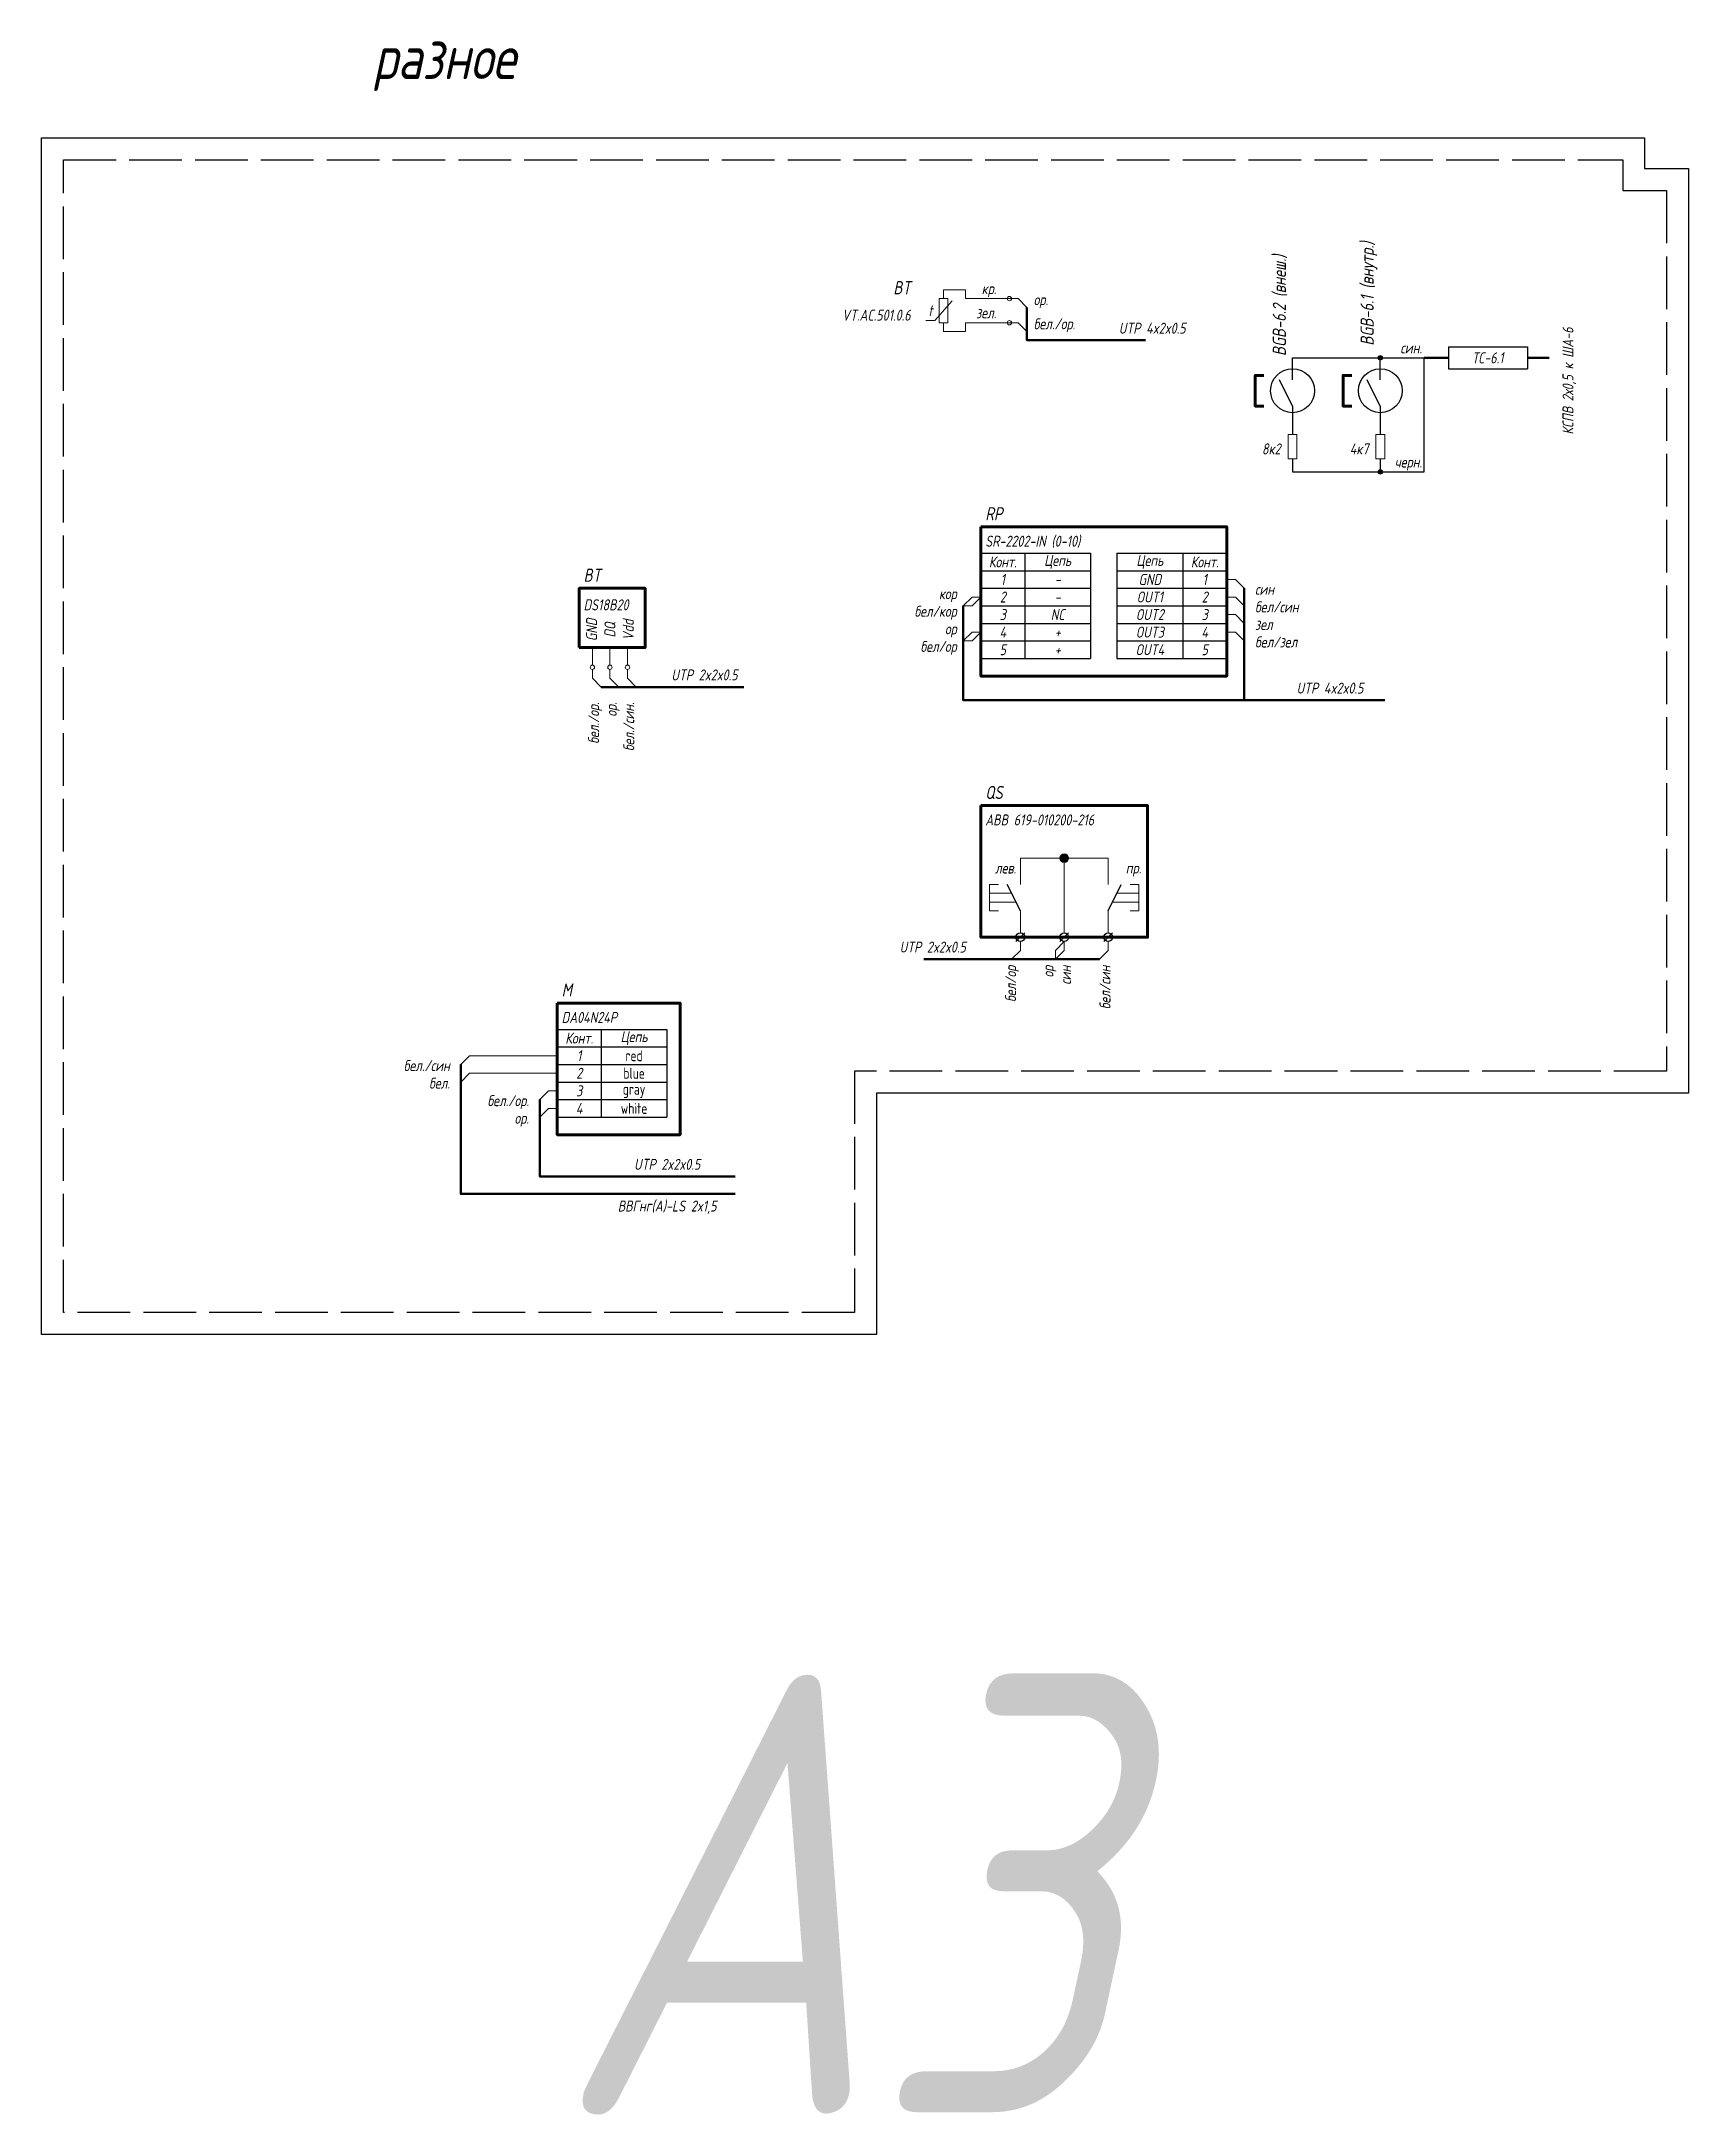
# Model space of a CAD drawing. Header units: millimetres. Extents: x 1422 to 2885, y -1408 to -789.
# Drawn here: x 2095.5 to 2470.7, y -1261.7 to -789.4 of the extents above; entities that cross this region are included whole.
import ezdxf
from ezdxf.enums import TextEntityAlignment as Align

# ---------------------------------------------------------------- set-up
doc = ezdxf.new("R2010")
doc.units = ezdxf.units.MM
doc.linetypes.add('ACAD_ISO02W100', pattern=[15, 12, -3])
doc.layers.add('noprint', color=2, linetype='Continuous', true_color=0xffff00, plot=False)
doc.layers.add('stamp', color=7, linetype='Continuous')
doc.styles.add('textstyle13', font='isocpeui.ttf', dxfattribs={"width": 0.8})
doc.styles.add('textstyle14', font='isocpeui.ttf', dxfattribs={"width": 0.8})
doc.styles.add('textstyle15', font='isocpeui.ttf', dxfattribs={"width": 0.8})
doc.styles.add('textstyle209', font='isocpeui.ttf', dxfattribs={"width": 0.8})
doc.styles.add('textstyle21', font='isocpeui.ttf', dxfattribs={"width": 0.8})
doc.styles.add('textstyle210', font='isocpeui.ttf', dxfattribs={"width": 0.8})
doc.styles.add('textstyle211', font='isocpeui.ttf', dxfattribs={"width": 0.8})
doc.styles.add('textstyle212', font='isocpeui.ttf', dxfattribs={"width": 0.8})
doc.styles.add('textstyle23', font='isocpeui.ttf', dxfattribs={"width": 0.8})
doc.styles.add('textstyle241', font='isocpeui.ttf', dxfattribs={"width": 0.8})
doc.styles.add('textstyle242', font='isocpeui.ttf', dxfattribs={"width": 0.8})
doc.styles.add('textstyle243', font='isocpeui.ttf', dxfattribs={"width": 0.8})
doc.styles.add('textstyle245', font='isocpeui.ttf', dxfattribs={"width": 0.8})
doc.styles.add('textstyle25', font='isocpeui.ttf', dxfattribs={"width": 0.8})
doc.styles.add('textstyle250', font='isocpeui.ttf', dxfattribs={"width": 0.8})
doc.styles.add('textstyle251', font='isocpeui.ttf', dxfattribs={"width": 0.8})
doc.styles.add('textstyle252', font='isocpeui.ttf', dxfattribs={"width": 0.8})
doc.styles.add('textstyle253', font='isocpeui.ttf', dxfattribs={"width": 0.8})
doc.styles.add('textstyle254', font='isocpeui.ttf', dxfattribs={"width": 0.8})
doc.styles.add('textstyle255', font='isocpeui.ttf', dxfattribs={"width": 0.8})
doc.styles.add('textstyle256', font='isocpeui.ttf', dxfattribs={"width": 0.8})
doc.styles.add('textstyle26', font='isocpeui.ttf', dxfattribs={"width": 0.8})
doc.styles.add('textstyle261', font='isocpeui.ttf', dxfattribs={"width": 0.8})
doc.styles.add('textstyle303', font='isocpeui.ttf', dxfattribs={"width": 0.8})
doc.styles.add('textstyle304', font='isocpeui.ttf', dxfattribs={"width": 0.8})
doc.styles.add('textstyle305', font='isocpeui.ttf', dxfattribs={"width": 0.8})
doc.styles.add('textstyle306', font='isocpeui.ttf', dxfattribs={"width": 0.8})
doc.styles.add('textstyle307', font='isocpeui.ttf', dxfattribs={"width": 0.8})
doc.styles.add('textstyle308', font='isocpeui.ttf', dxfattribs={"width": 0.8})
doc.styles.add('textstyle309', font='isocpeui.ttf', dxfattribs={"width": 0.8})
doc.styles.add('textstyle310', font='isocpeui.ttf', dxfattribs={"width": 0.8})
doc.styles.add('textstyle311', font='isocpeui.ttf', dxfattribs={"width": 0.8})
doc.styles.add('textstyle312', font='isocpeui.ttf', dxfattribs={"width": 0.8})
doc.styles.add('textstyle313', font='isocpeui.ttf', dxfattribs={"width": 0.8})
doc.styles.add('textstyle314', font='isocpeui.ttf', dxfattribs={"width": 0.8})
doc.styles.add('textstyle315', font='isocpeui.ttf', dxfattribs={"width": 0.8})
doc.styles.add('textstyle316', font='isocpeui.ttf', dxfattribs={"width": 0.8})
doc.styles.add('textstyle317', font='isocpeui.ttf', dxfattribs={"width": 0.8})
doc.styles.add('textstyle318', font='isocpeui.ttf', dxfattribs={"width": 0.8})
doc.styles.add('textstyle319', font='isocpeui.ttf', dxfattribs={"width": 0.8})
doc.styles.add('textstyle320', font='isocpeui.ttf', dxfattribs={"width": 0.8})
doc.styles.add('textstyle321', font='isocpeui.ttf', dxfattribs={"width": 0.8})
doc.styles.add('textstyle322', font='isocpeui.ttf', dxfattribs={"width": 0.8})
doc.styles.add('textstyle323', font='isocpeui.ttf', dxfattribs={"width": 0.8})
doc.styles.add('textstyle324', font='isocpeui.ttf', dxfattribs={"width": 0.8})
doc.styles.add('textstyle393', font='isocpeui.ttf', dxfattribs={"width": 0.8})
doc.styles.add('textstyle394', font='isocpeui.ttf', dxfattribs={"width": 0.8})
doc.styles.add('textstyle395', font='isocpeui.ttf', dxfattribs={"width": 0.8})
doc.styles.add('textstyle396', font='', dxfattribs={"width": 0.8})
doc.styles.add('textstyle397', font='isocpeui.ttf', dxfattribs={"width": 0.8})
doc.styles.add('textstyle398', font='', dxfattribs={"width": 0.8})
doc.styles.add('textstyle399', font='isocpeui.ttf', dxfattribs={"width": 0.8})
doc.styles.add('textstyle400', font='', dxfattribs={"width": 0.8})
doc.styles.add('textstyle401', font='isocpeui.ttf', dxfattribs={"width": 0.8})
doc.styles.add('textstyle402', font='', dxfattribs={"width": 0.8})
doc.styles.add('textstyle403', font='isocpeui.ttf', dxfattribs={"width": 0.8})
doc.styles.add('textstyle404', font='isocpeui.ttf', dxfattribs={"width": 0.8})
doc.styles.add('textstyle405', font='isocpeui.ttf', dxfattribs={"width": 0.8})
doc.styles.add('textstyle406', font='isocpeui.ttf', dxfattribs={"width": 0.8})
doc.styles.add('textstyle407', font='isocpeui.ttf', dxfattribs={"width": 0.8})
doc.styles.add('textstyle408', font='isocpeui.ttf', dxfattribs={"width": 0.8})
doc.styles.add('textstyle409', font='isocpeui.ttf', dxfattribs={"width": 0.8})
doc.styles.add('textstyle410', font='isocpeui.ttf', dxfattribs={"width": 0.8})
doc.styles.add('textstyle411', font='isocpeui.ttf', dxfattribs={"width": 0.8})
doc.styles.add('textstyle412', font='isocpeui.ttf', dxfattribs={"width": 0.8})
doc.styles.add('textstyle413', font='isocpeui.ttf', dxfattribs={"width": 0.8})
doc.styles.add('textstyle414', font='isocpeui.ttf', dxfattribs={"width": 0.8})
doc.styles.add('textstyle415', font='isocpeui.ttf', dxfattribs={"width": 0.8})
doc.styles.add('textstyle416', font='isocpeui.ttf', dxfattribs={"width": 0.8})
doc.styles.add('textstyle417', font='isocpeui.ttf', dxfattribs={"width": 0.8})
doc.styles.add('textstyle418', font='isocpeui.ttf', dxfattribs={"width": 0.8})
doc.styles.add('textstyle419', font='isocpeui.ttf', dxfattribs={"width": 0.8})
doc.styles.add('textstyle420', font='isocpeui.ttf', dxfattribs={"width": 0.8})
doc.styles.add('textstyle421', font='isocpeui.ttf', dxfattribs={"width": 0.8})
doc.styles.add('textstyle422', font='isocpeui.ttf', dxfattribs={"width": 0.8})
doc.styles.add('textstyle423', font='isocpeui.ttf', dxfattribs={"width": 0.8})
doc.styles.add('textstyle424', font='isocpeui.ttf', dxfattribs={"width": 0.8})
doc.styles.add('textstyle425', font='isocpeui.ttf', dxfattribs={"width": 0.8})
doc.styles.add('textstyle426', font='isocpeui.ttf', dxfattribs={"width": 0.8})
doc.styles.add('ГОСТ-ISOCPEUR', font='isocpeui.ttf', dxfattribs={"width": 0.8})
doc.styles.get('textstyle396').set_extended_font_data('standard')
doc.styles.get('textstyle398').set_extended_font_data('standard')
doc.styles.get('textstyle400').set_extended_font_data('standard')
doc.styles.get('textstyle402').set_extended_font_data('standard')

msp = doc.modelspace()

# ---------------------------------------------------------------- texts
at = {"width": 0.8}
for s, height, style, p in [('BGB-6.1 (внутр.)', 3, 'textstyle304', (2399, -835.03)), ('BGB-6.2 (внеш.)', 3, 'textstyle304', (2379, -838.03)), ('бел./ор.', 2.5, 'textstyle209', (2222.54, -940)), ('ор.', 2.5, 'textstyle210', (2226.54, -940)), ('бел./син.', 2.5, 'textstyle211', (2230.54, -940)), ('бел/ор', 2.5, 'textstyle317', (2317.54, -1000)), ('ор', 2.5, 'textstyle313', (2326.04, -1000)), ('син', 2.5, 'textstyle314', (2330.04, -1000)), ('бел/син', 2.5, 'textstyle318', (2339.04, -1000))]:
    msp.add_text(s, height=height, rotation=90, dxfattribs=dict(at, style=style)).set_placement(p, align=Align.RIGHT)
for s, height, style, p in [('BT', 3, 'textstyle304', (2293.5, -847.03)), ('кр.', 2.5, 'textstyle307', (2313.04, -847)), ('VT.AC.501.0.6', 2.5, 'textstyle305', (2293.5, -853.03)), ('зел.', 2.5, 'textstyle308', (2313.04, -852.5)), ('син.', 2.5, 'textstyle321', (2410, -860.5)), ('черн.', 2.5, 'textstyle321', (2410, -886.5)), ('кор', 2.5, 'textstyle321', (2304, -916.5)), ('бел/кор', 2.5, 'textstyle320', (2304, -920.5)), ('ор', 2.5, 'textstyle256', (2304, -924.5)), ('бел/ор', 2.5, 'textstyle252', (2304, -928.5)), ('лев.', 2.5, 'textstyle315', (2317.54, -979)), ('пр.', 2.5, 'textstyle316', (2346.04, -979)), ('бел./син', 2.5, 'textstyle245', (2188.54, -1024)), ('бел.', 2.5, 'textstyle250', (2188.54, -1028)), ('бел./ор.', 2.5, 'textstyle241', (2206.54, -1032)), ('ор.', 2.5, 'textstyle242', (2206.54, -1036))]:
    msp.add_text(s, height=height, dxfattribs=dict(at, style=style)).set_placement(p, align=Align.RIGHT)
for s, style, p in [('t', 'textstyle303', (2298.04, -852)), ('UTP 4x2x0.5', 'textstyle306', (2348.54, -856)), ('UTP 2x2x0.5', 'textstyle212', (2246.54, -935)), ('UTP 4x2x0.5', 'textstyle254', (2389.04, -938)), ('UTP 2x2x0.5', 'textstyle319', (2298.54, -997)), ('UTP 2x2x0.5', 'textstyle243', (2238.04, -1046.5)), ('ВВГнг(А)-LS 2x1,5', 'textstyle251', (2238.04, -1056))]:
    msp.add_text(s, height=2.5, dxfattribs=dict(at, style=style)).set_placement(p, align=Align.CENTER)
for s, height, style, p in [('ор.', 2.5, 'textstyle310', (2321.54, -849.5)), ('бел./ор.', 2.5, 'textstyle309', (2321.54, -855)), ('8к2', 2.5, 'textstyle310', (2373.54, -883.5)), ('4к7', 2.5, 'textstyle310', (2393.54, -883.5)), ('RP', 3, 'textstyle26', (2310.5, -898.53)), ('SR-2202-IN (0-10)', 2.5, 'textstyle25', (2310.5, -904.53)), ('BT', 3, 'textstyle15', (2219, -912.53)), ('син', 2.5, 'textstyle253', (2371.96, -915.5)), ('DS18B20', 2.5, 'textstyle14', (2219, -919.03)), ('бел/син', 2.5, 'textstyle322', (2371.96, -919.5)), ('зел', 2.5, 'textstyle323', (2371.96, -923.5)), ('бел/зел', 2.5, 'textstyle324', (2371.96, -927.5)), ('QS', 3, 'textstyle312', (2310.5, -962.03)), ('ABB 619-010200-216', 2.5, 'textstyle311', (2310.5, -968.03)), ('M', 3, 'textstyle23', (2214, -1007.03)), ('DA04N24P', 2.5, 'textstyle21', (2214, -1013.03))]:
    msp.add_text(s, height=height, dxfattribs=dict(at, style=style)).set_placement(p)
at = {"lineweight": 13, "style": 'ГОСТ-ISOCPEUR', "width": 0.8}
msp.add_text('КСПВ 2х0,5 к ША-6', height=2.5, rotation=90, dxfattribs=at).set_placement((2444.5, -879))
at = {"insert": (2225, -923.5), "char_height": 2.5, "width": 15, "attachment_point": 5, "rotation": 90, "style": 'textstyle13'}
msp.add_mtext('{GND\\PDQ\\PVdd}', dxfattribs=at)
at = {"layer": 'noprint', "width": 0.8}
for s, height, style, p in [('разное', 10, 'textstyle255', (2171, -798)), ('А3', 100, 'textstyle261', (2212.27, -1261.54))]:
    msp.add_text(s, height=height, dxfattribs=dict(at, style=style)).set_placement(p)

# ---------------------------------------------------------------- blocks, each defined once
blk = doc.blocks.new('*T12')
at = {"color": 0, "lineweight": -2}
for p, q in [((0, 0), (25, 0)), ((0, 0), (0, -20)), ((0, -4), (25, -4)), ((10, 0), (10, -20)), ((25, 0), (25, -20)), ((0, -8), (25, -8)), ((0, -12), (25, -12)), ((0, -16), (25, -16)), ((0, -20), (25, -20))]:
    blk.add_line(p, q, dxfattribs=at)
at = {"char_height": 2.5, "attachment_point": 5}
for s, insert, width, style in [('Конт.', (5, -2), 10, 'textstyle393'), ('Цепь', (17.5, -2), 15, 'textstyle394'), ('{2}', (5, -10), 10, 'textstyle397'), ('1', (5, -6), 10, 'textstyle395'), ('blue', (17.5, -10), 15, 'textstyle398'), ('red', (17.5, -6), 15, 'textstyle396'), ('{3}', (5, -14), 10, 'textstyle399'), ('gray', (17.5, -14), 15, 'textstyle400'), ('{4}', (5, -18), 10, 'textstyle401'), ('white', (17.5, -18), 15, 'textstyle402')]:
    blk.add_mtext(s, dxfattribs=dict(at, insert=insert, width=width, style=style))
blk = doc.blocks.new('*T13')
at = {"color": 0, "lineweight": -2}
for p, q in [((0, 0), (25, 0)), ((0, 0), (0, -24)), ((0, -4), (25, -4)), ((10, 0), (10, -24)), ((25, 0), (25, -24)), ((0, -8), (25, -8)), ((0, -12), (25, -12)), ((0, -16), (25, -16)), ((0, -20), (25, -20)), ((0, -24), (25, -24))]:
    blk.add_line(p, q, dxfattribs=at)
at = {"char_height": 2.5, "attachment_point": 5}
for s, insert, width, style in [('Конт.', (5, -2), 10, 'textstyle403'), ('Цепь', (17.5, -2), 15, 'textstyle404'), ('{2}', (5, -10), 10, 'textstyle407'), ('1', (5, -6), 10, 'textstyle405'), ('{-}', (17.5, -6), 15, 'textstyle406'), ('{3}', (5, -14), 10, 'textstyle409'), ('{NC}', (17.5, -14), 15, 'textstyle410'), ('{-}', (17.5, -10), 15, 'textstyle408'), ('{4}', (5, -18), 10, 'textstyle411'), ('{+}', (17.5, -18), 15, 'textstyle412'), ('{5}', (5, -22), 10, 'textstyle413'), ('{+}', (17.5, -22), 15, 'textstyle414')]:
    blk.add_mtext(s, dxfattribs=dict(at, insert=insert, width=width, style=style))
blk = doc.blocks.new('*T14')
at = {"color": 0, "lineweight": -2}
for p, q in [((0, 0), (25, 0)), ((0, 0), (0, -24)), ((0, -4), (25, -4)), ((15, 0), (15, -24)), ((25, 0), (25, -24)), ((0, -8), (25, -8)), ((0, -12), (25, -12)), ((0, -16), (25, -16)), ((0, -20), (25, -20)), ((0, -24), (25, -24))]:
    blk.add_line(p, q, dxfattribs=at)
at = {"char_height": 2.5, "attachment_point": 5}
for s, insert, width, style in [('Цепь', (7.5, -2), 15, 'textstyle415'), ('Конт.', (20, -2), 10, 'textstyle416'), ('{OUT1}', (7.5, -10), 15, 'textstyle419'), ('{GND}', (7.5, -6), 15, 'textstyle417'), ('{2}', (20, -10), 10, 'textstyle420'), ('1', (20, -6), 10, 'textstyle418'), ('{OUT2}', (7.5, -14), 15, 'textstyle421'), ('{3}', (20, -14), 10, 'textstyle422'), ('{OUT3}', (7.5, -18), 15, 'textstyle423'), ('{4}', (20, -18), 10, 'textstyle424'), ('{OUT4}', (7.5, -22), 15, 'textstyle425'), ('{5}', (20, -22), 10, 'textstyle426')]:
    blk.add_mtext(s, dxfattribs=dict(at, insert=insert, width=width, style=style))
blk = doc.blocks.new('*T38')
at = {"color": 0, "linetype": 'ByBlock', "lineweight": -2, "transparency": 16777216}
for p, q in [((0, 0), (18, 0)), ((0, 0), (0, -5)), ((18, 0), (18, -5)), ((0, -5), (18, -5))]:
    blk.add_line(p, q, dxfattribs=at)
at = {"color": 0, "transparency": 16777216, "insert": (9, -2.5), "char_height": 2.5, "width": 17, "attachment_point": 5, "style": 'ГОСТ-ISOCPEUR'}
blk.add_mtext('ТС-6.1', dxfattribs=at)

# ---------------------------------------------------------------- hatches: boundary and pattern name
h = msp.add_hatch(color=256)
h.dxf.hatch_style = 1
edge = h.paths.add_edge_path()
edge.add_arc((2400.5, -861.5), 0.5, 0, 360)
h = msp.add_hatch(color=256)
h.dxf.hatch_style = 1
edge = h.paths.add_edge_path()
edge.add_arc((2400.5, -887.5), 0.5, 0, 360)
at = {"lineweight": 13}
h = msp.add_hatch(color=256, dxfattribs=at)
edge = h.paths.add_edge_path(flags=0)
edge.add_arc((2328.5, -975.5), 1, 0, 360)

# ---------------------------------------------------------------- linework, layer by layer
for p, q in [((2380.5, -866.5), (2380.5, -861.5)), ((2380.5, -861.5), (2410.5, -861.5)), ((2400.5, -866.5), (2400.5, -861.5)), ((2410.5, -887.5), (2410.5, -861.5)), ((2380.5, -872.5), (2380.5, -879)), ((2400.5, -872.5), (2400.5, -879)), ((2400.5, -884.5), (2400.5, -887.5)), ((2319.5, -992.5), (2317.5, -994.5)), ((2329.5, -992.5), (2327.5, -994.5)), ((2339.5, -992.5), (2337.5, -994.5))]:
    msp.add_line(p, q)
at = {"lineweight": 50}
for p, q in [((2410.5, -861.5), (2416, -861.5)), ((2434, -861.5), (2439, -861.5)), ((2223, -936.5), (2255.5, -936.5))]:
    msp.add_line(p, q, dxfattribs=at)
at = {"lineweight": 13}
for p, q in [((2221, -927.5), (2221, -931.5)), ((2225, -927.5), (2225, -931.5)), ((2229, -927.5), (2229, -931.5)), ((2338.5, -975.5), (2328.5, -975.5)), ((2338.5, -981.5), (2338.5, -975.5)), ((2313.5, -981.5), (2311.5, -981.5)), ((2311.5, -981.5), (2311.5, -987.5)), ((2343.5, -981.5), (2345.5, -981.5)), ((2345.5, -981.5), (2345.5, -987.5)), ((2316.5, -983.5), (2311.5, -983.5)), ((2311.5, -985.5), (2317.5, -985.5)), ((2345.5, -985.5), (2339.5, -985.5)), ((2340.5, -983.5), (2345.5, -983.5)), ((2311.5, -987.5), (2313.5, -987.5)), ((2318.5, -987.5), (2318.5, -992.5)), ((2338.5, -987.5), (2338.5, -992.5)), ((2345.5, -987.5), (2343.5, -987.5))]:
    msp.add_line(p, q, dxfattribs=at)
for points in [[(2300, -853.5), (2302, -853.5), (2302, -848), (2300, -848)], [(2379.5, -884.5), (2381.5, -884.5), (2381.5, -879), (2379.5, -879)], [(2399.5, -884.5), (2401.5, -884.5), (2401.5, -879), (2399.5, -879)]]:
    msp.add_lwpolyline(points, close=True, dxfattribs=at)
for points in [[(2316, -848), (2318, -848), (2320, -850)], [(2316, -853.5), (2318, -853.5), (2320, -855.5)], [(2309.5, -916), (2307.5, -916), (2305.5, -918)], [(2305.5, -918), (2307.5, -918), (2309.5, -916)], [(2365.5, -912), (2367.5, -912), (2369.5, -914)], [(2365.5, -916), (2367.5, -916), (2369.5, -918)], [(2365.5, -920), (2367.5, -920), (2369.5, -922)], [(2309.5, -924), (2307.5, -924), (2305.5, -926)], [(2305.5, -926), (2307.5, -926), (2309.5, -924)], [(2365.5, -924), (2367.5, -924), (2369.5, -926)], [(2221, -932.5), (2221, -934.5), (2223, -936.5)], [(2225, -932.5), (2225, -934.5), (2227, -936.5)], [(2229, -932.5), (2229, -934.5), (2231, -936.5)], [(2318.5, -981.5), (2318.5, -975.5), (2328.5, -975.5), (2328.5, -992.5)], [(2318.5, -994.5), (2318.5, -996.5), (2316.5, -998.5)], [(2328.5, -994.5), (2328.5, -996.5), (2326.5, -998.5)], [(2328.5, -994.5), (2326.5, -996.5), (2326.5, -998.5)], [(2338.5, -994.5), (2338.5, -996.5), (2336.5, -998.5)], [(2213, -1020.5), (2193, -1020.5), (2191, -1022.5)], [(2213, -1024.5), (2193, -1024.5), (2191, -1026.5)], [(2213, -1028.5), (2211, -1028.5), (2209, -1030.5)], [(2213, -1032.5), (2211, -1032.5), (2209, -1034.5)]]:
    msp.add_lwpolyline(points, dxfattribs=at)
at = {"lineweight": 50, "flags": 128}
for points in [[(2320, -850), (2320, -857.5), (2347, -857.5)], [(2369.5, -914), (2369.5, -939.5), (2401.5, -939.5)], [(2305.5, -918), (2305.5, -939.5), (2369.5, -939.5)], [(2336.5, -998.5), (2296.5, -998.5)], [(2191, -1022.5), (2191, -1052), (2253.5, -1052)], [(2209, -1030.5), (2209, -1048), (2253.5, -1048)]]:
    msp.add_lwpolyline(points, dxfattribs=at)
at = {"lineweight": 200}
for points in [[(2374, -865.5), (2372, -865.5), (2372, -872.5), (2374, -872.5)], [(2394, -865.5), (2392, -865.5), (2392, -872.5), (2394, -872.5)]]:
    msp.add_lwpolyline(points, dxfattribs=at)
for points in [[(2380.5, -872.5), (2377.5, -866.5)], [(2400.5, -872.5), (2397.5, -866.5)], [(2380.5, -884.5), (2380.5, -887.5), (2410.5, -887.5)], [(2318.5, -987.5), (2315.5, -981.5)], [(2338.5, -987.5), (2341.5, -981.5)]]:
    msp.add_lwpolyline(points)
at = {"lineweight": 70}
for points in [[(2309.5, -900), (2309.5, -934), (2365.5, -934), (2365.5, -900)], [(2218, -927.5), (2233, -927.5), (2233, -914), (2218, -914)], [(2309.5, -963.5), (2309.5, -993.5), (2347.5, -993.5), (2347.5, -963.5)], [(2213, -1008.5), (2213, -1038.5), (2241, -1038.5), (2241, -1008.5)]]:
    msp.add_lwpolyline(points, close=True, dxfattribs=at)
at = {"lineweight": 13}
for centre, radius in [((2316, -848), 0.5), ((2316, -853.5), 0.5), ((2400.5, -861.5), 0.5), ((2400.5, -887.5), 0.5), ((2221, -932), 0.5), ((2225, -932), 0.5), ((2229, -932), 0.5), ((2328.5, -975.5), 1)]:
    msp.add_circle(centre, radius, dxfattribs=at)
for centre, radius in [((2380.5, -869), 5), ((2400.5, -869), 5), ((2318.5, -993.5), 1), ((2328.5, -993.5), 1), ((2338.5, -993.5), 1)]:
    msp.add_circle(centre, radius)
at = {"layer": 'noprint'}
msp.add_lwpolyline([(2095.5, -811.38), (2460.71, -811.38), (2460.71, -818.38), (2470.71, -818.38), (2470.71, -1029), (2285.71, -1029), (2285.71, -1084), (2095.5, -1084)], close=True, dxfattribs=at)
at = {"layer": 'noprint', "linetype": 'ACAD_ISO02W100'}
msp.add_lwpolyline([(2100.5, -816.38), (2455.71, -816.38), (2455.71, -823.38), (2465.71, -823.38), (2465.71, -1024), (2280.71, -1024), (2280.71, -1079), (2100.5, -1079)], close=True, dxfattribs=at)
at = {"layer": 'stamp', "lineweight": 13}
for points in [[(2303, -848.5), (2299, -853), (2297, -853)], [(2301, -848), (2301, -846), (2306, -846), (2306, -848), (2316, -848)], [(2301, -853.5), (2301, -855.5), (2306, -855.5), (2306, -853.5), (2316, -853.5)]]:
    msp.add_lwpolyline(points, dxfattribs=at)

# ---------------------------------------------------------------- block references
for name, p in [('*T38', (2416, -859)), ('*T13', (2309.5, -906)), ('*T14', (2340.5, -906)), ('*T12', (2213, -1014.5))]:
    msp.add_blockref(name, p)

msp.set_redraw_order([(e.dxf.handle, doc.entitydb.next_handle()) for e in msp.query("TEXT MTEXT ATTDEF DIMENSION ARC_DIMENSION")])  # texts and dimensions are drawn at this point

doc.saveas('drawing.dxf')
